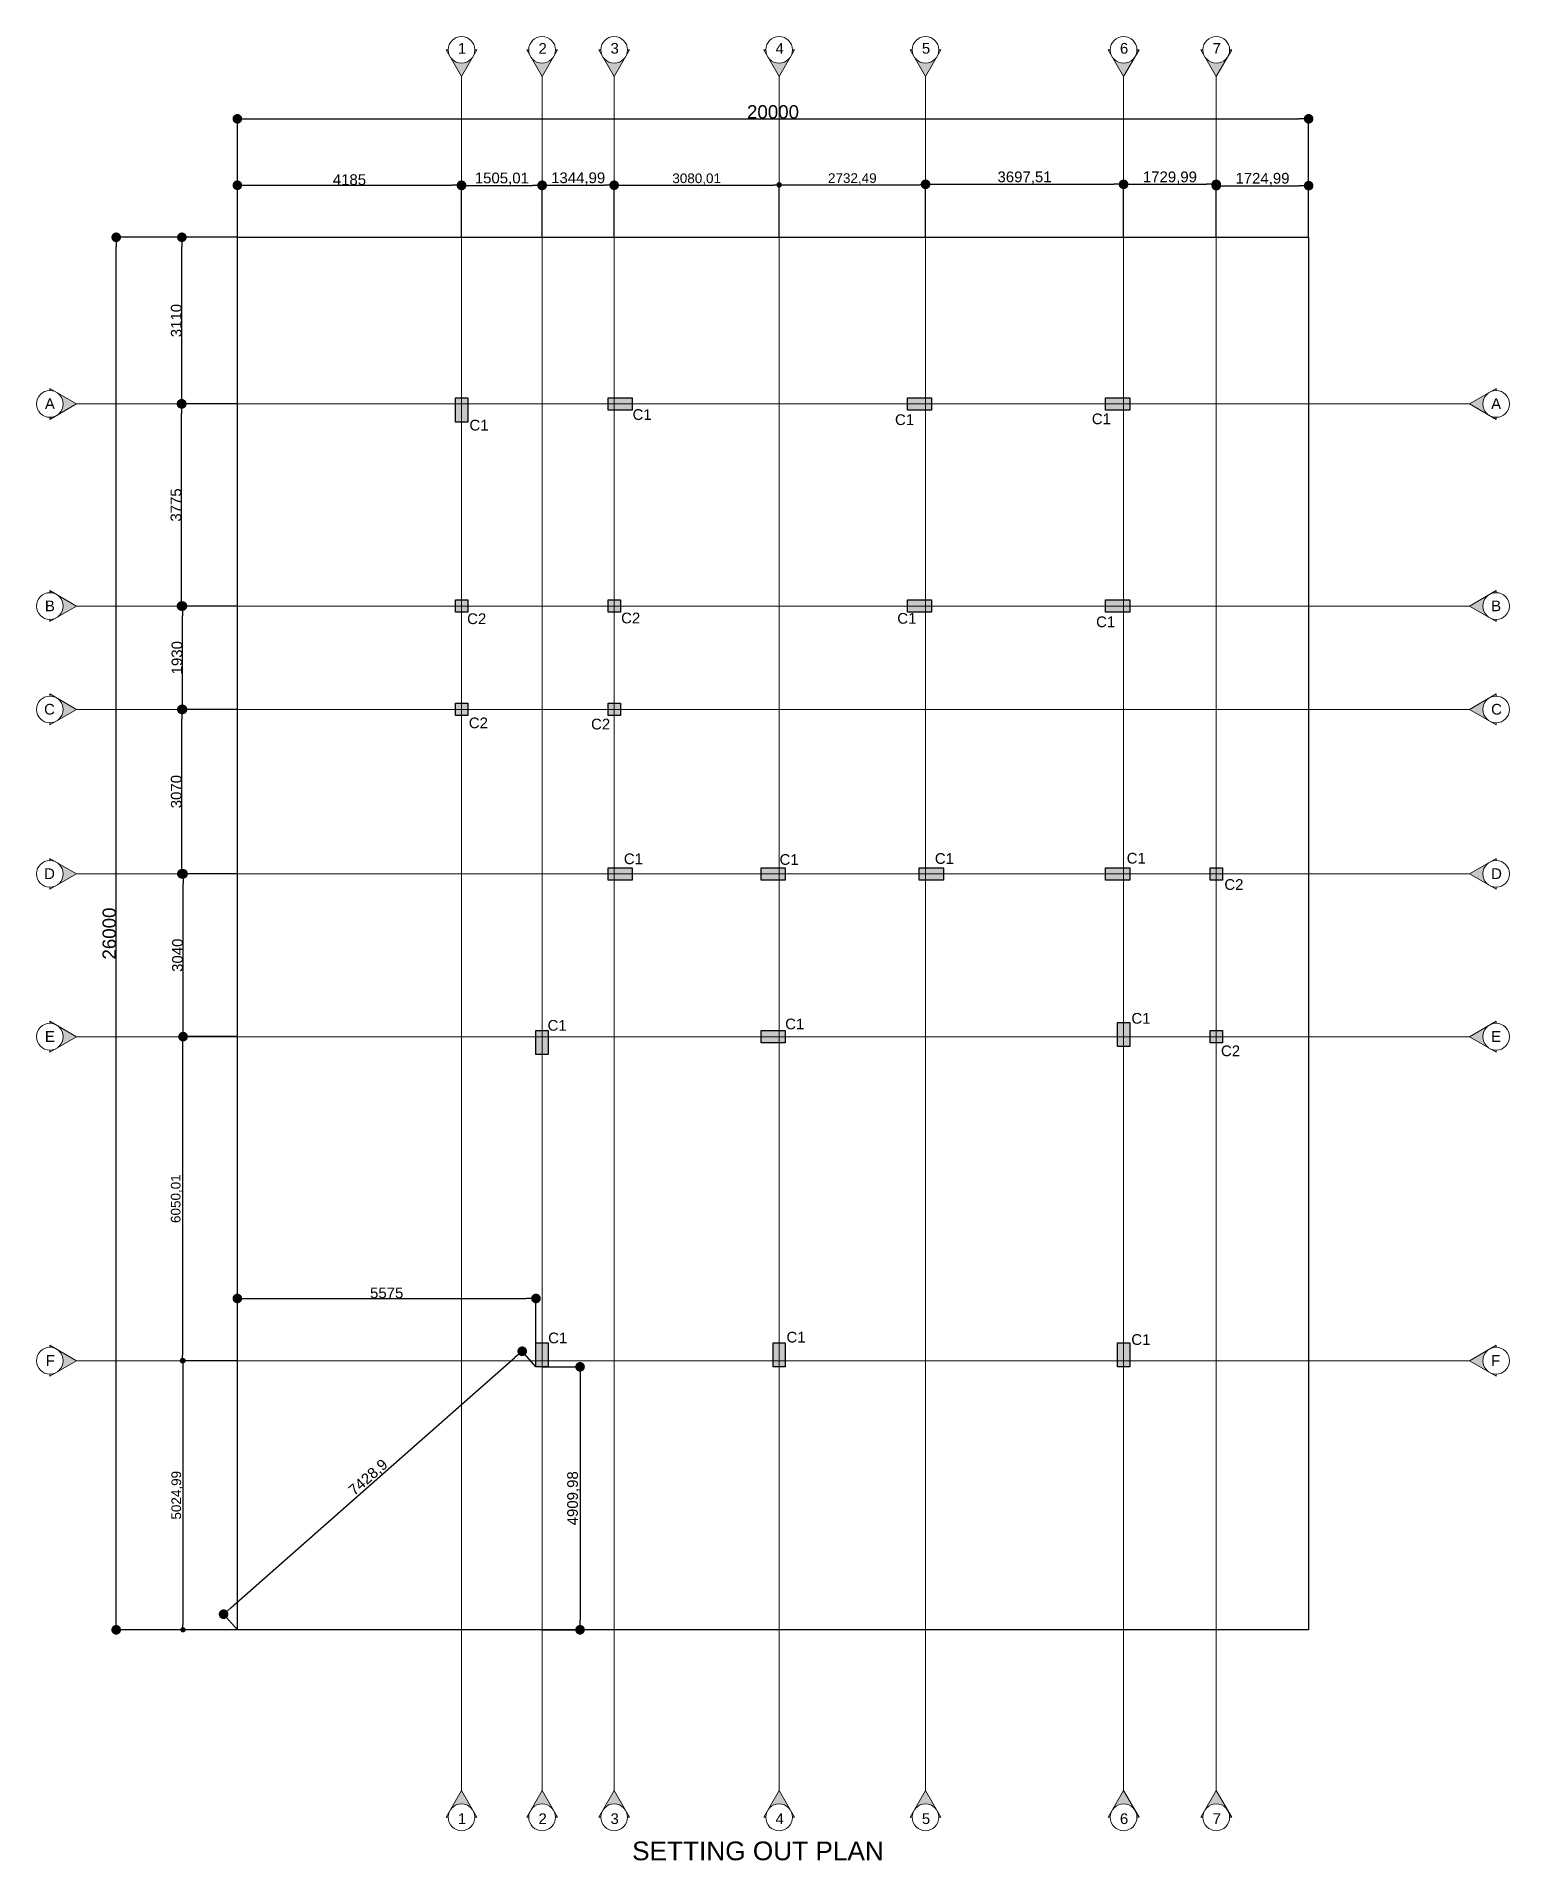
# Model space of a CAD drawing. Header units: millimetres. Extents: x -425671 to 598394, y -194194 to 343585.
# Drawn here: x 36289 to 63789, y -173371 to -139313 of the extents above; entities that cross this region are included whole.
import ezdxf

# ---------------------------------------------------------------- set-up
doc = ezdxf.new("R2010")
doc.units = ezdxf.units.MM
doc.linetypes.add('ACAD_ISO10W100', pattern=[18, 12, -3, 0, -3])
doc.linetypes.add('DOT3', pattern=[0.06, 0, -0.06])
for name, color, linetype, lineweight in [('230mm Wall', 250, 'Continuous', 25), ('C TEXT', 30, 'Continuous', 13), ('Centre line', 30, 'Continuous', 9), ('Column', 250, 'Continuous', 25), ('Dim', 30, 'Continuous', 13), ('S-DIM', 30, 'Continuous', 13), ('TEXT', 30, 'DOT3', 9), ('TXF', 30, 'Continuous', 5)]:
    doc.layers.add(name, color=color, linetype=linetype, lineweight=lineweight)
doc.styles.get("Standard").update_dxf_attribs({"font": 'arial.ttf'})
doc.dimstyles.new('ISO-25', dxfattribs={"dimtxt": 200, "dimasz": 180, "dimexe": 1.25, "dimexo": 0.625, "dimtad": 1, "dimtxsty": 'Standard', "dimblk": 'DOT', "dimcen": 2.5, "dimadec": 0, "dimazin": 0, "dimtfac": 1, "dimtmove": 0, "dimatfit": 3, "dimfxl": 0, "dimarcsym": 0})

msp = doc.modelspace()

# ---------------------------------------------------------------- texts
at = {"layer": 'C TEXT', "linetype": 'Continuous', "ltscale": 500, "char_height": 200}
for s, insert, attachment_point in [('1', (44155.862, -139637.066), 7), ('2', (45660.872, -139637.066), 7), ('3', (47005.865, -139637.066), 7), ('4', (50085.877, -139637.066), 7), ('5', (52818.365, -139637.066), 7), ('6', (56515.877, -139637.066), 7), ('7', (58245.869, -139637.066), 7), ('A', (36632.273, -146069.991), 3), ('A', (63445.786, -146069.991), 1), ('B', (36632.273, -149844.991), 3), ('B', (63445.786, -149844.991), 1), ('C ', (36632.273, -151774.991), 3), ('C ', (63445.786, -151774.991), 1), ('D', (36632.273, -154844.991), 3), ('D', (63445.786, -154844.991), 1), ('E', (36632.273, -157884.991), 3), ('E', (63445.786, -157884.991), 1), ('F', (36632.273, -163935.001), 3), ('F', (63445.786, -163935.001), 1), ('1', (44155.862, -172489.725), 1), ('2', (45660.872, -172489.725), 1), ('3', (47005.865, -172489.725), 1), ('4', (50085.877, -172489.725), 1), ('5', (52818.365, -172489.725), 1), ('6', (56515.877, -172489.725), 1), ('7', (58245.869, -172489.725), 1)]:
    msp.add_mtext_dynamic_manual_height_columns(s, width=187.8802, gutter_width=12.5, heights=[0], dxfattribs=dict(at, insert=insert, attachment_point=attachment_point))
at = {"layer": 'TEXT', "linetype": 'Continuous', "lineweight": 9, "insert": (47408.422, -173015.946), "char_height": 350, "attachment_point": 1}
msp.add_mtext_dynamic_manual_height_columns('SETTING OUT PLAN', width=15017.05432, gutter_width=12.5, heights=[785.182], dxfattribs=at)
at = {"layer": 'TXF', "linetype": 'Continuous', "ltscale": 500, "char_height": 200, "attachment_point": 1}
for s, insert in [('C1', (47417.497, -146272.612)), ('C1', (52316.205, -146368.521)), ('C1', (55991.156, -146352.419)), ('C1', (44371.795, -146470.389)), ('C2', (44328.484, -150085)), ('C2', (47202.953, -150071.233)), ('C1', (52359.337, -150078.248)), ('C1', (56070.593, -150142.568)), ('C2', (44359.858, -152029.696)), ('C2', (46642.544, -152052.012)), ('C1', (47254.765, -154567.604)), ('C1', (50161.643, -154580.2)), ('C1', (53061.02, -154562.157)), ('C1', (56641.718, -154556.728)), ('C2', (58465.379, -155047.699)), ('C1', (45830.452, -157677.567)), ('C1', (50266.444, -157651.026)), ('C1', (56729.696, -157546.067)), ('C2', (58402.022, -158153.115)), ('C1', (45841.692, -163513.331)), ('C1', (50290.224, -163499.165)), ('C1', (56728.3, -163543.208))]:
    msp.add_mtext_dynamic_manual_height_columns(s, width=1875.81061, gutter_width=12.5, heights=[0], dxfattribs=dict(at, insert=insert))

# ---------------------------------------------------------------- blocks, each defined once
blk = doc.blocks.new('CC')
at = {"layer": 'C TEXT', "linetype": 'Continuous', "ltscale": 500}
h = blk.add_hatch(color=253, dxfattribs=at)
h.dxf.hatch_style = 1
edge = h.paths.add_edge_path()
edge.add_arc((2471483781, 936793033), 250, 180, 240)
edge.add_line((2471483656, 936792817), (2471483281, 936793033))
edge.add_line((2471483281, 936793033), (2471483656, 936793250))
edge.add_arc((2471483781, 936793033), 250, 120, 180)
h = blk.add_hatch(color=253, dxfattribs=at)
h.dxf.hatch_style = 1
h.paths.add_polyline_path([(2471483781, 936792745), (2471483781, 936792783, -0.131652), (2471483656, 936792817)])
h.paths.add_polyline_path([(2471483781, 936793322), (2471483656, 936793250, -0.131652), (2471483781, 936793283)])
for points in [[(2471483281, 936793033), (2471483781, 936793322)], [(2471483281, 936793033), (2471483781, 936792745)], [(2471483781, 936793283), (2471483781, 936793322)], [(2471483781, 936792745), (2471483781, 936792783)]]:
    blk.add_lwpolyline(points, dxfattribs=at)
blk.add_circle((2471483781, 936793033), 250, dxfattribs=at)
blk = doc.blocks.new('_Dot')
at = {"color": 0, "linetype": 'ByBlock', "lineweight": -2}
blk.add_line((-0.5, 0), (-1, 0), dxfattribs=at)
at = {"color": 0, "linetype": 'ByBlock', "const_width": 0.5}
blk.add_lwpolyline([(-0.25, 0, 1), (0.25, 0, 1)], format="xyb", close=True, dxfattribs=at)
blk = doc.blocks.new('*D37')
at = {"layer": 'Defpoints', "color": 0, "transparency": 16777216}
for p in [(37777, -143063), (40039, -143063), (40039, -169063)]:
    blk.add_point(p, dxfattribs=at)
at = {"layer": 'Dim', "color": 0, "lineweight": -2, "transparency": 16777216}
for p, q in [((40038, -143063), (37776, -143063)), ((37777, -168883), (37777, -143243)), ((40038, -169063), (37776, -169063))]:
    blk.add_line(p, q, dxfattribs=at)
at = {"layer": 'Dim', "color": 0, "lineweight": -2, "transparency": 16777216, "xscale": 180, "yscale": 180, "zscale": 180}
for p, rotation in [((37777, -143063), 90), ((37777, -169063), 270)]:
    blk.add_blockref('_Dot', p, dxfattribs=dict(at, rotation=rotation))
at = {"layer": 'Dim', "color": 0, "transparency": 16777216, "insert": (37649, -156063), "char_height": 250, "attachment_point": 5, "rotation": 90}
blk.add_mtext('26000', dxfattribs=at)
blk = doc.blocks.new('*D38')
at = {"layer": 'Defpoints', "color": 0, "transparency": 16777216}
for p in [(39026, -154948), (40039, -154948), (40039, -157988)]:
    blk.add_point(p, dxfattribs=at)
at = {"layer": 'Dim', "color": 0, "lineweight": -2, "transparency": 16777216}
for p, q in [((40038, -154948), (39025, -154948)), ((39026, -157808), (39026, -155128)), ((40038, -157988), (39025, -157988))]:
    blk.add_line(p, q, dxfattribs=at)
at = {"layer": 'Dim', "color": 0, "lineweight": -2, "transparency": 16777216, "xscale": 180, "yscale": 180, "zscale": 180}
for p, rotation in [((39026, -154948), 90), ((39026, -157988), 270)]:
    blk.add_blockref('_Dot', p, dxfattribs=dict(at, rotation=rotation))
at = {"layer": 'Dim', "color": 0, "transparency": 16777216, "insert": (38923, -156468), "char_height": 200, "attachment_point": 5, "rotation": 90}
blk.add_mtext('3040', dxfattribs=at)
blk = doc.blocks.new('*D39')
at = {"layer": 'Defpoints', "color": 0, "transparency": 16777216}
for p in [(39003, -151878), (40039, -151878), (40039, -154948)]:
    blk.add_point(p, dxfattribs=at)
at = {"layer": 'Dim', "color": 0, "lineweight": -2, "transparency": 16777216}
for p, q in [((40038, -151878), (39001, -151878)), ((39003, -154768), (39003, -152058)), ((40038, -154948), (39001, -154948))]:
    blk.add_line(p, q, dxfattribs=at)
at = {"layer": 'Dim', "color": 0, "lineweight": -2, "transparency": 16777216, "xscale": 180, "yscale": 180, "zscale": 180}
for p, rotation in [((39003, -151878), 90), ((39003, -154948), 270)]:
    blk.add_blockref('_Dot', p, dxfattribs=dict(at, rotation=rotation))
at = {"layer": 'Dim', "color": 0, "transparency": 16777216, "insert": (38900, -153413), "char_height": 200, "attachment_point": 5, "rotation": 90}
blk.add_mtext('3070', dxfattribs=at)
blk = doc.blocks.new('*D40')
at = {"layer": 'Defpoints', "color": 0, "transparency": 16777216}
for p in [(39015, -149948), (40039, -149948), (40039, -151878)]:
    blk.add_point(p, dxfattribs=at)
at = {"layer": 'Dim', "color": 0, "lineweight": -2, "transparency": 16777216}
for p, q in [((40038, -149948), (39013, -149948)), ((39015, -151698), (39015, -150128)), ((40038, -151878), (39013, -151878))]:
    blk.add_line(p, q, dxfattribs=at)
at = {"layer": 'Dim', "color": 0, "lineweight": -2, "transparency": 16777216, "xscale": 180, "yscale": 180, "zscale": 180}
for p, rotation in [((39015, -149948), 90), ((39015, -151878), 270)]:
    blk.add_blockref('_Dot', p, dxfattribs=dict(at, rotation=rotation))
at = {"layer": 'Dim', "color": 0, "transparency": 16777216, "insert": (38912, -150913), "char_height": 200, "attachment_point": 5, "rotation": 90}
blk.add_mtext('1930', dxfattribs=at)
blk = doc.blocks.new('*D41')
at = {"layer": 'Defpoints', "color": 0, "transparency": 16777216}
for p in [(38996, -146173), (40039, -146173), (40039, -149948)]:
    blk.add_point(p, dxfattribs=at)
at = {"layer": 'Dim', "color": 0, "lineweight": -2, "transparency": 16777216}
for p, q in [((40038, -146173), (38995, -146173)), ((38996, -149768), (38996, -146353)), ((40038, -149948), (38995, -149948))]:
    blk.add_line(p, q, dxfattribs=at)
at = {"layer": 'Dim', "color": 0, "lineweight": -2, "transparency": 16777216, "xscale": 180, "yscale": 180, "zscale": 180}
for p, rotation in [((38996, -146173), 90), ((38996, -149948), 270)]:
    blk.add_blockref('_Dot', p, dxfattribs=dict(at, rotation=rotation))
at = {"layer": 'Dim', "color": 0, "transparency": 16777216, "insert": (38893, -148061), "char_height": 200, "attachment_point": 5, "rotation": 90}
blk.add_mtext('3775', dxfattribs=at)
blk = doc.blocks.new('*D42')
at = {"layer": 'Defpoints', "color": 0, "transparency": 16777216}
for p in [(39003, -143063), (40039, -143063), (40039, -146173)]:
    blk.add_point(p, dxfattribs=at)
at = {"layer": 'Dim', "color": 0, "lineweight": -2, "transparency": 16777216}
for p, q in [((40038, -143063), (39002, -143063)), ((39003, -145993), (39003, -143243)), ((40038, -146173), (39002, -146173))]:
    blk.add_line(p, q, dxfattribs=at)
at = {"layer": 'Dim', "color": 0, "lineweight": -2, "transparency": 16777216, "xscale": 180, "yscale": 180, "zscale": 180}
for p, rotation in [((39003, -143063), 90), ((39003, -146173), 270)]:
    blk.add_blockref('_Dot', p, dxfattribs=dict(at, rotation=rotation))
at = {"layer": 'Dim', "color": 0, "transparency": 16777216, "insert": (38900, -144618), "char_height": 200, "attachment_point": 5, "rotation": 90}
blk.add_mtext('3110', dxfattribs=at)
blk = doc.blocks.new('*D43')
at = {"layer": 'Defpoints', "color": 0, "transparency": 16777216}
for p in [(60039, -140851), (40039, -143063), (60039, -143063)]:
    blk.add_point(p, dxfattribs=at)
at = {"layer": 'Dim', "color": 0, "lineweight": -2, "transparency": 16777216}
for p, q in [((40039, -143063), (40039, -140850)), ((40219, -140851), (59859, -140851)), ((60039, -143063), (60039, -140850))]:
    blk.add_line(p, q, dxfattribs=at)
at = {"layer": 'Dim', "color": 0, "lineweight": -2, "transparency": 16777216, "xscale": 180, "yscale": 180, "zscale": 180, "rotation": 180}
blk.add_blockref('_Dot', (40039, -140851), dxfattribs=at)
at = {"layer": 'Dim', "color": 0, "lineweight": -2, "transparency": 16777216, "xscale": 180, "yscale": 180, "zscale": 180}
blk.add_blockref('_Dot', (60039, -140851), dxfattribs=at)
at = {"layer": 'Dim', "color": 0, "transparency": 16777216, "insert": (50039, -140723), "char_height": 250, "attachment_point": 5}
blk.add_mtext('20000', dxfattribs=at)
blk = doc.blocks.new('*D44')
at = {"layer": 'Defpoints', "color": 0, "transparency": 16777216}
for p in [(45357, -163862), (45614, -164153), (40039, -169063)]:
    blk.add_point(p, dxfattribs=at)
at = {"layer": 'Dim', "color": 0, "lineweight": -2, "transparency": 16777216}
for p, q in [((39917, -168653), (45222, -163981)), ((45614, -164153), (45356, -163861)), ((40039, -169063), (39781, -168771))]:
    blk.add_line(p, q, dxfattribs=at)
at = {"layer": 'Dim', "color": 0, "lineweight": -2, "transparency": 16777216, "xscale": 180, "yscale": 180, "zscale": 180}
for p, rotation in [((45357, -163862), 41.37081774711314), ((39782, -168772), 221.3708177471132)]:
    blk.add_blockref('_Dot', p, dxfattribs=dict(at, rotation=rotation))
at = {"layer": 'Dim', "color": 0, "transparency": 16777216, "insert": (42490, -166226), "char_height": 200, "attachment_point": 5, "rotation": 41.3708}
blk.add_mtext('7428,9', dxfattribs=at)
blk = doc.blocks.new('*D45')
at = {"layer": 'Defpoints', "color": 0, "transparency": 16777216}
for p in [(45614, -162877), (40039, -163928), (45614, -164038)]:
    blk.add_point(p, dxfattribs=at)
at = {"layer": 'Dim', "color": 0, "lineweight": -2, "transparency": 16777216}
for p, q in [((40039, -163928), (40039, -162876)), ((40219, -162877), (45434, -162877)), ((45614, -164038), (45614, -162876))]:
    blk.add_line(p, q, dxfattribs=at)
at = {"layer": 'Dim', "color": 0, "lineweight": -2, "transparency": 16777216, "xscale": 180, "yscale": 180, "zscale": 180, "rotation": 180}
blk.add_blockref('_Dot', (40039, -162877), dxfattribs=at)
at = {"layer": 'Dim', "color": 0, "lineweight": -2, "transparency": 16777216, "xscale": 180, "yscale": 180, "zscale": 180}
blk.add_blockref('_Dot', (45614, -162877), dxfattribs=at)
at = {"layer": 'Dim', "color": 0, "transparency": 16777216, "insert": (42827, -162774), "char_height": 200, "attachment_point": 5}
blk.add_mtext('5575', dxfattribs=at)
blk = doc.blocks.new('*D46')
at = {"layer": 'Defpoints', "color": 0, "transparency": 16777216}
for p in [(45729, -164153), (45729, -169063), (46437, -169063)]:
    blk.add_point(p, dxfattribs=at)
at = {"layer": 'Dim', "color": 0, "lineweight": -2, "transparency": 16777216}
for p, q in [((45730, -164153), (46438, -164153)), ((46437, -164333), (46437, -168883)), ((45730, -169063), (46438, -169063))]:
    blk.add_line(p, q, dxfattribs=at)
at = {"layer": 'Dim', "color": 0, "lineweight": -2, "transparency": 16777216, "xscale": 180, "yscale": 180, "zscale": 180}
for p, rotation in [((46437, -164153), 90), ((46437, -169063), 270)]:
    blk.add_blockref('_Dot', p, dxfattribs=dict(at, rotation=rotation))
at = {"layer": 'Dim', "color": 0, "transparency": 16777216, "insert": (46316, -166608), "char_height": 200, "attachment_point": 5, "rotation": 90}
blk.add_mtext('4909,98', dxfattribs=at)
blk = doc.blocks.new('*D100')
at = {"layer": 'Defpoints', "color": 0, "transparency": 16777216}
for p in [(56584, -142074), (52887, -143063), (56584, -143063)]:
    blk.add_point(p, dxfattribs=at)
at = {"layer": 'Dim', "color": 0, "lineweight": -2, "transparency": 16777216}
for p, q in [((52887, -143063), (52887, -142073)), ((53067, -142074), (56404, -142074)), ((56584, -143063), (56584, -142073))]:
    blk.add_line(p, q, dxfattribs=at)
at = {"layer": 'Dim', "color": 0, "lineweight": -2, "transparency": 16777216, "xscale": 180, "yscale": 180, "zscale": 180, "rotation": 180}
blk.add_blockref('_Dot', (52887, -142074), dxfattribs=at)
at = {"layer": 'Dim', "color": 0, "lineweight": -2, "transparency": 16777216, "xscale": 180, "yscale": 180, "zscale": 180}
blk.add_blockref('_Dot', (56584, -142074), dxfattribs=at)
at = {"layer": 'Dim', "color": 0, "transparency": 16777216, "insert": (54735, -141953), "char_height": 200, "attachment_point": 5}
blk.add_mtext('3697,51', dxfattribs=at)
blk = doc.blocks.new('*D101')
at = {"layer": 'Defpoints', "color": 0, "transparency": 16777216}
for p in [(60039, -142099), (58314, -143063), (60039, -143063)]:
    blk.add_point(p, dxfattribs=at)
at = {"layer": 'Dim', "color": 0, "lineweight": -2, "transparency": 16777216}
for p, q in [((58314, -143063), (58314, -142098)), ((58494, -142099), (59859, -142099)), ((60039, -143063), (60039, -142098))]:
    blk.add_line(p, q, dxfattribs=at)
at = {"layer": 'Dim', "color": 0, "lineweight": -2, "transparency": 16777216, "xscale": 180, "yscale": 180, "zscale": 180, "rotation": 180}
blk.add_blockref('_Dot', (58314, -142099), dxfattribs=at)
at = {"layer": 'Dim', "color": 0, "lineweight": -2, "transparency": 16777216, "xscale": 180, "yscale": 180, "zscale": 180}
blk.add_blockref('_Dot', (60039, -142099), dxfattribs=at)
at = {"layer": 'Dim', "color": 0, "transparency": 16777216, "insert": (59177, -141979), "char_height": 200, "attachment_point": 5}
blk.add_mtext('1724,99', dxfattribs=at)
blk = doc.blocks.new('*D104')
at = {"layer": 'Defpoints', "color": 0, "transparency": 16777216}
for p in [(50154, -142087), (47074, -143063), (50154, -143063)]:
    blk.add_point(p, dxfattribs=at)
at = {"layer": 'S-DIM', "color": 0, "lineweight": -2, "transparency": 16777216}
for p, q in [((47074, -143063), (47074, -142086)), ((47174, -142087), (50054, -142087)), ((50154, -143063), (50154, -142086))]:
    blk.add_line(p, q, dxfattribs=at)
at = {"layer": 'S-DIM', "color": 0, "lineweight": -2, "transparency": 16777216, "xscale": 100, "yscale": 100, "zscale": 100, "rotation": 180}
blk.add_blockref('_Dot', (47074, -142087), dxfattribs=at)
at = {"layer": 'S-DIM', "color": 0, "lineweight": -2, "transparency": 16777216, "xscale": 100, "yscale": 100, "zscale": 100}
blk.add_blockref('_Dot', (50154, -142087), dxfattribs=at)
at = {"layer": 'S-DIM', "color": 0, "transparency": 16777216, "insert": (48614, -141978), "char_height": 180, "attachment_point": 5}
blk.add_mtext('3080,01', dxfattribs=at)
blk = doc.blocks.new('*D105')
at = {"layer": 'Defpoints', "color": 0, "transparency": 16777216}
for p in [(52887, -142082), (50154, -143063), (52887, -143063)]:
    blk.add_point(p, dxfattribs=at)
at = {"layer": 'S-DIM', "color": 0, "lineweight": -2, "transparency": 16777216}
for p, q in [((50154, -143063), (50154, -142081)), ((50254, -142082), (52787, -142082)), ((52887, -143063), (52887, -142081))]:
    blk.add_line(p, q, dxfattribs=at)
at = {"layer": 'S-DIM', "color": 0, "lineweight": -2, "transparency": 16777216, "xscale": 100, "yscale": 100, "zscale": 100, "rotation": 180}
blk.add_blockref('_Dot', (50154, -142082), dxfattribs=at)
at = {"layer": 'S-DIM', "color": 0, "lineweight": -2, "transparency": 16777216, "xscale": 100, "yscale": 100, "zscale": 100}
blk.add_blockref('_Dot', (52887, -142082), dxfattribs=at)
at = {"layer": 'S-DIM', "color": 0, "transparency": 16777216, "insert": (51520, -141974), "char_height": 180, "attachment_point": 5}
blk.add_mtext('2732,49', dxfattribs=at)
blk = doc.blocks.new('*D106')
at = {"layer": 'Defpoints', "color": 0, "transparency": 16777216}
for p in [(47074, -142091), (45729, -143063), (47074, -143063)]:
    blk.add_point(p, dxfattribs=at)
at = {"layer": 'S-DIM', "color": 0, "lineweight": -2, "transparency": 16777216}
for p, q in [((45729, -143063), (45729, -142090)), ((45909, -142091), (46894, -142091)), ((47074, -143063), (47074, -142090))]:
    blk.add_line(p, q, dxfattribs=at)
at = {"layer": 'S-DIM', "color": 0, "lineweight": -2, "transparency": 16777216, "xscale": 180, "yscale": 180, "zscale": 180, "rotation": 180}
blk.add_blockref('_Dot', (45729, -142091), dxfattribs=at)
at = {"layer": 'S-DIM', "color": 0, "lineweight": -2, "transparency": 16777216, "xscale": 180, "yscale": 180, "zscale": 180}
blk.add_blockref('_Dot', (47074, -142091), dxfattribs=at)
at = {"layer": 'S-DIM', "color": 0, "transparency": 16777216, "insert": (46402, -141970), "char_height": 200, "attachment_point": 5}
blk.add_mtext('1344,99', dxfattribs=at)
blk = doc.blocks.new('*D107')
at = {"layer": 'Defpoints', "color": 0, "transparency": 16777216}
for p in [(45729, -142095), (44224, -143063), (45729, -143063)]:
    blk.add_point(p, dxfattribs=at)
at = {"layer": 'S-DIM', "color": 0, "lineweight": -2, "transparency": 16777216}
for p, q in [((44224, -143063), (44224, -142093)), ((44404, -142095), (45549, -142095)), ((45729, -143063), (45729, -142093))]:
    blk.add_line(p, q, dxfattribs=at)
at = {"layer": 'S-DIM', "color": 0, "lineweight": -2, "transparency": 16777216, "xscale": 180, "yscale": 180, "zscale": 180, "rotation": 180}
blk.add_blockref('_Dot', (44224, -142095), dxfattribs=at)
at = {"layer": 'S-DIM', "color": 0, "lineweight": -2, "transparency": 16777216, "xscale": 180, "yscale": 180, "zscale": 180}
blk.add_blockref('_Dot', (45729, -142095), dxfattribs=at)
at = {"layer": 'S-DIM', "color": 0, "transparency": 16777216, "insert": (44977, -141974), "char_height": 200, "attachment_point": 5}
blk.add_mtext('1505,01', dxfattribs=at)
blk = doc.blocks.new('*D103')
at = {"layer": 'Defpoints', "color": 0, "transparency": 16777216}
for p in [(44224, -142091), (40039, -143063), (44224, -143063)]:
    blk.add_point(p, dxfattribs=at)
at = {"layer": 'S-DIM', "color": 0, "lineweight": -2, "transparency": 16777216}
for p, q in [((40039, -143063), (40039, -142089)), ((40219, -142091), (44044, -142091)), ((44224, -143063), (44224, -142089))]:
    blk.add_line(p, q, dxfattribs=at)
at = {"layer": 'S-DIM', "color": 0, "lineweight": -2, "transparency": 16777216, "xscale": 180, "yscale": 180, "zscale": 180, "rotation": 180}
blk.add_blockref('_Dot', (40039, -142091), dxfattribs=at)
at = {"layer": 'S-DIM', "color": 0, "lineweight": -2, "transparency": 16777216, "xscale": 180, "yscale": 180, "zscale": 180}
blk.add_blockref('_Dot', (44224, -142091), dxfattribs=at)
at = {"layer": 'S-DIM', "color": 0, "transparency": 16777216, "insert": (42132, -141988), "char_height": 200, "attachment_point": 5}
blk.add_mtext('4185', dxfattribs=at)
blk = doc.blocks.new('*D102')
at = {"layer": 'Defpoints', "color": 0, "transparency": 16777216}
for p in [(58314, -142074), (56584, -143063), (58314, -143063)]:
    blk.add_point(p, dxfattribs=at)
at = {"layer": 'S-DIM', "color": 0, "lineweight": -2, "transparency": 16777216}
for p, q in [((56584, -143063), (56584, -142073)), ((56764, -142074), (58134, -142074)), ((58314, -143063), (58314, -142073))]:
    blk.add_line(p, q, dxfattribs=at)
at = {"layer": 'S-DIM', "color": 0, "lineweight": -2, "transparency": 16777216, "xscale": 180, "yscale": 180, "zscale": 180}
for p, rotation in [((56584, -142074), 180.0001021727205), ((58314, -142074), 0.0001021727205016185)]:
    blk.add_blockref('_Dot', p, dxfattribs=dict(at, rotation=rotation))
at = {"layer": 'S-DIM', "color": 0, "transparency": 16777216, "insert": (57449, -141953), "char_height": 200, "attachment_point": 5, "rotation": 0.0001}
blk.add_mtext('1729,99', dxfattribs=at)
blk = doc.blocks.new('*D108')
at = {"layer": 'Defpoints', "color": 0, "transparency": 16777216}
for p in [(40039, -157988), (39013, -164038), (40039, -164038)]:
    blk.add_point(p, dxfattribs=at)
at = {"layer": 'S-DIM', "color": 0, "lineweight": -2, "transparency": 16777216}
for p, q in [((40038, -157988), (39012, -157988)), ((39013, -158088), (39013, -163938)), ((40038, -164038), (39012, -164038))]:
    blk.add_line(p, q, dxfattribs=at)
at = {"layer": 'S-DIM', "color": 0, "lineweight": -2, "transparency": 16777216, "xscale": 100, "yscale": 100, "zscale": 100}
for p, rotation in [((39013, -157988), 90), ((39013, -164038), 270)]:
    blk.add_blockref('_Dot', p, dxfattribs=dict(at, rotation=rotation))
at = {"layer": 'S-DIM', "color": 0, "transparency": 16777216, "insert": (38904, -161013), "char_height": 180, "attachment_point": 5, "rotation": 90}
blk.add_mtext('6050,01', dxfattribs=at)
blk = doc.blocks.new('*D109')
at = {"layer": 'Defpoints', "color": 0, "transparency": 16777216}
for p in [(40039, -164038), (39024, -169063), (40039, -169063)]:
    blk.add_point(p, dxfattribs=at)
at = {"layer": 'S-DIM', "color": 0, "lineweight": -2, "transparency": 16777216}
for p, q in [((40038, -164038), (39023, -164038)), ((39024, -164138), (39024, -168963)), ((40038, -169063), (39023, -169063))]:
    blk.add_line(p, q, dxfattribs=at)
at = {"layer": 'S-DIM', "color": 0, "lineweight": -2, "transparency": 16777216, "xscale": 100, "yscale": 100, "zscale": 100}
for p, rotation in [((39024, -164038), 90), ((39024, -169063), 270)]:
    blk.add_blockref('_Dot', p, dxfattribs=dict(at, rotation=rotation))
at = {"layer": 'S-DIM', "color": 0, "transparency": 16777216, "insert": (38915, -166551), "char_height": 180, "attachment_point": 5, "rotation": 90}
blk.add_mtext('5024,99', dxfattribs=at)

# ---------------------------------------------------------------- dimensions: what is measured, and where the dimension line sits
at = {"layer": 'Dim'}
dim = msp.add_linear_dim(base=(60039.03, -140850.999), p1=(40039.03, -143063.396), p2=(60039.03, -143063.396), dimstyle='ISO-25', override={"dimtxt": 250}, dxfattribs=at)
dim.commit()
dim.dimension.update_dxf_attribs({"geometry": '*D43', "text_midpoint": (50039.03, -140722.731)})
for base, p1, p2, picture, middle in [((56584.047, -142073.839), (52886.535, -143063.396), (56584.047, -143063.399), '*D100', (54735.291, -141953.023)), ((60039.03, -142099.441), (58314.039, -143063.396), (60039.03, -143063.396), '*D101', (59176.535, -141978.625)), ((45614.03, -162876.81), (40039.03, -163928.416), (45614.03, -164038.406), '*D45', (42826.53, -162774.48))]:
    dim = msp.add_linear_dim(base=base, p1=p1, p2=p2, dimstyle='ISO-25', dxfattribs=at)
    dim.commit()
    dim.dimension.update_dxf_attribs({"geometry": picture, "text_midpoint": middle})
dim = msp.add_linear_dim(base=(37777.362, -143063.396), p1=(40039.03, -169063.396), p2=(40039.03, -143063.396), angle=90, dimstyle='ISO-25', override={"dimtxt": 250}, dxfattribs=at)
dim.commit()
dim.dimension.update_dxf_attribs({"geometry": '*D37', "text_midpoint": (37649.093, -156063.396)})
for base, p1, p2, picture, middle in [((39002.753, -143063.396), (40039.03, -146173.396), (40039.03, -143063.396), '*D42', (38899.945, -144618.396)), ((38996.116, -146173.396), (40039.03, -149948.396), (40039.03, -146173.396), '*D41', (38893.308, -148060.896)), ((39014.533, -149948.396), (40039.03, -151878.396), (40039.03, -149948.396), '*D40', (38911.725, -150913.396)), ((39002.506, -151878.396), (40039.03, -154948.396), (40039.03, -151878.396), '*D39', (38899.698, -153413.396)), ((39025.882, -154948.396), (40039.03, -157988.396), (40039.03, -154948.396), '*D38', (38923.074, -156468.396))]:
    dim = msp.add_linear_dim(base=base, p1=p1, p2=p2, angle=90, dimstyle='ISO-25', dxfattribs=at)
    dim.commit()
    dim.dimension.update_dxf_attribs({"geometry": picture, "text_midpoint": middle})
for p1, p2, distance, picture, middle in [((40039.03, -169063.396), (45614.03, -164153.416), 388.807, '*D44', (42489.704, -166225.96)), ((45729.03, -164153.416), (45729.03, -169063.396), 707.648, '*D46', (46315.861, -166608.406))]:
    dim = msp.add_aligned_dim(p1=p1, p2=p2, distance=distance, dimstyle='ISO-25', dxfattribs=at)
    dim.commit()
    dim.dimension.update_dxf_attribs({"geometry": picture, "text_midpoint": middle})
at = {"layer": 'S-DIM'}
for p1, p2, distance, picture, middle in [((40039.03, -143063.396), (44224.032, -143063.399), 972.855, '*D103', (42131.531, -141987.805)), ((44224.032, -143063.396), (45729.042, -143063.397), 968.762, '*D107', (44976.537, -141973.819)), ((45729.042, -143063.396), (47074.035, -143063.397), 972.51, '*D106', (46401.539, -141970.07)), ((56584.047, -143063.399), (58314.039, -143063.396), 989.56, '*D102', (57449.041, -141953.021))]:
    dim = msp.add_aligned_dim(p1=p1, p2=p2, distance=distance, dimstyle='ISO-25', dxfattribs=at)
    dim.commit()
    dim.dimension.update_dxf_attribs({"geometry": picture, "text_midpoint": middle})
for base, p1, p2, picture, middle in [((50154.047, -142087.136), (47074.035, -143063.396), (50154.047, -143063.398), '*D104', (48614.041, -141978.339)), ((52886.535, -142082.342), (50154.047, -143063.398), (52886.535, -143063.401), '*D105', (51520.291, -141973.545))]:
    dim = msp.add_linear_dim(base=base, p1=p1, p2=p2, dimstyle='ISO-25', override={"dimtxt": 180, "dimasz": 100}, dxfattribs=at)
    dim.commit()
    dim.dimension.update_dxf_attribs({"geometry": picture, "text_midpoint": middle})
for base, p1, p2, picture, middle in [((39013.286, -164038.406), (40039.03, -157988.396), (40039.03, -164038.406), '*D108', (38904.489, -161013.401)), ((39023.983, -169063.396), (40039.03, -164038.406), (40039.03, -169063.396), '*D109', (38915.186, -166550.901))]:
    dim = msp.add_linear_dim(base=base, p1=p1, p2=p2, angle=90, dimstyle='ISO-25', override={"dimtxt": 180, "dimasz": 100}, dxfattribs=at)
    dim.commit()
    dim.dimension.update_dxf_attribs({"geometry": picture, "text_midpoint": middle})

# ---------------------------------------------------------------- hatches: boundary and pattern name
at = {"layer": 'Column', "transparency": 33554585}
h = msp.add_hatch(color=256, dxfattribs=at)
h.dxf.hatch_style = 1
h.paths.add_polyline_path([(56699.03, -163703.416), (56469.03, -163703.416), (56469.03, -164153.416), (56699.03, -164153.416)])
h.paths.add_polyline_path([(50039.03, -164153.416), (50269.03, -164153.416), (50269.03, -163703.416), (50039.03, -163703.416)])
h.paths.add_polyline_path([(45614.03, -164153.416), (45844.03, -164153.416), (45844.03, -163703.416), (45614.03, -163703.416)])
h.paths.add_polyline_path([(45844.03, -157873.396), (45614.03, -157873.396), (45614.03, -158323.396), (45844.03, -158323.396)])
h.paths.add_polyline_path([(49819.03, -157873.396), (49819.03, -158103.396), (50269.03, -158103.396), (50269.03, -157873.396)])
h.paths.add_polyline_path([(56699.03, -157723.396), (56469.03, -157723.396), (56469.03, -158173.396), (56699.03, -158173.396)])
h.paths.add_polyline_path([(58429.03, -157873.396), (58199.03, -157873.396), (58199.03, -158103.396), (58429.03, -158103.396)])
h.paths.add_polyline_path([(58199.03, -155063.396), (58429.03, -155063.396), (58429.03, -154833.396), (58199.03, -154833.396)])
h.paths.add_polyline_path([(56699.03, -155063.396), (56699.03, -154833.396), (56249.03, -154833.396), (56249.03, -155063.396)])
h.paths.add_polyline_path([(53219.03, -155063.396), (53219.03, -154833.396), (52769.03, -154833.396), (52769.03, -155063.396)])
h.paths.add_polyline_path([(50269.03, -155063.396), (50269.03, -154833.396), (49819.03, -154833.396), (49819.03, -155063.396)])
h.paths.add_polyline_path([(46959.03, -154833.396), (46959.03, -155063.396), (47409.03, -155063.396), (47409.03, -154833.396)])
h.paths.add_polyline_path([(44109.03, -151993.396), (44339.03, -151993.396), (44339.03, -151763.396), (44109.03, -151763.396)])
h.paths.add_polyline_path([(47189.03, -151993.396), (47189.03, -151763.396), (46959.03, -151763.396), (46959.03, -151993.396)])
h.paths.add_polyline_path([(52999.03, -150063.396), (52999.03, -149833.396), (52549.03, -149833.396), (52549.03, -150063.396)])
h.paths.add_polyline_path([(56249.03, -149833.396), (56249.03, -150063.396), (56699.03, -150063.396), (56699.03, -149833.396)])
h.paths.add_polyline_path([(46959.03, -150063.396), (47189.03, -150063.396), (47189.03, -149833.396), (46959.03, -149833.396)])
h.paths.add_polyline_path([(44339.03, -150063.396), (44339.03, -149833.396), (44109.03, -149833.396), (44109.03, -150063.396)])
h.paths.add_polyline_path([(44109.03, -146513.396), (44339.03, -146513.396), (44339.03, -146063.396), (44109.03, -146063.396)])
h.paths.add_polyline_path([(47409.03, -146293.396), (47409.03, -146063.396), (46959.03, -146063.396), (46959.03, -146293.396)])
h.paths.add_polyline_path([(52999.03, -146293.396), (52999.03, -146063.396), (52549.03, -146063.396), (52549.03, -146293.396)])
h.paths.add_polyline_path([(56249.03, -146063.396), (56249.03, -146293.396), (56699.03, -146293.396), (56699.03, -146063.396)])

# ---------------------------------------------------------------- linework, layer by layer
at = {"layer": '230mm Wall', "linetype": 'ACAD_ISO10W100', "ltscale": 0.6}
msp.add_lwpolyline([(40039.03, -169063.396), (40039.03, -143063.396), (60039.03, -143063.396), (60039.03, -169063.396)], close=True, dxfattribs=at)
at = {"layer": 'Centre line', "linetype": 'ACAD_ISO10W100', "ltscale": 0.6}
for p, q in [((44224.008, -172063.396), (44224.035, -140063.396)), ((45729.018, -172063.396), (45729.044, -140063.396)), ((47074.011, -172063.396), (47074.038, -140063.396)), ((50154.023, -172063.396), (50154.05, -140063.396)), ((52886.511, -172063.396), (52886.538, -140063.396)), ((56584.023, -172063.396), (56584.05, -140063.396)), ((58314.015, -172063.396), (58314.042, -140063.396)), ((37039.03, -146173.396), (63039.03, -146173.396)), ((37039.03, -149948.396), (63039.03, -149948.396)), ((37039.03, -151878.396), (63039.03, -151878.396)), ((37039.03, -154948.396), (63039.03, -154948.396)), ((37039.03, -157988.396), (63039.03, -157988.396)), ((37039.03, -164038.406), (63039.03, -164038.406))]:
    msp.add_line(p, q, dxfattribs=at)
at = {"layer": 'Column'}
for points in [[(44109.03, -146063.396), (44339.03, -146063.396), (44339.03, -146513.396), (44109.03, -146513.396)], [(46959.03, -146063.396), (47409.03, -146063.396), (47409.03, -146293.396), (46959.03, -146293.396)], [(52549.03, -146063.396), (52999.03, -146063.396), (52999.03, -146293.396), (52549.03, -146293.396)], [(56249.03, -146063.396), (56699.03, -146063.396), (56699.03, -146293.396), (56249.03, -146293.396)], [(44109.03, -149833.396), (44339.03, -149833.396), (44339.03, -150063.396), (44109.03, -150063.396)], [(46959.03, -149833.396), (47189.03, -149833.396), (47189.03, -150063.396), (46959.03, -150063.396)], [(52549.03, -149833.396), (52999.03, -149833.396), (52999.03, -150063.396), (52549.03, -150063.396)], [(56249.03, -149833.396), (56699.03, -149833.396), (56699.03, -150063.396), (56249.03, -150063.396)], [(44109.03, -151763.396), (44339.03, -151763.396), (44339.03, -151993.396), (44109.03, -151993.396)], [(46959.03, -151763.396), (47189.03, -151763.396), (47189.03, -151993.396), (46959.03, -151993.396)], [(46959.03, -154833.396), (47409.03, -154833.396), (47409.03, -155063.396), (46959.03, -155063.396)], [(49819.03, -154833.396), (50269.03, -154833.396), (50269.03, -155063.396), (49819.03, -155063.396)], [(52769.03, -154833.396), (53219.03, -154833.396), (53219.03, -155063.396), (52769.03, -155063.396)], [(56249.03, -154833.396), (56699.03, -154833.396), (56699.03, -155063.396), (56249.03, -155063.396)], [(58199.03, -154833.396), (58429.03, -154833.396), (58429.03, -155063.396), (58199.03, -155063.396)], [(45614.03, -157873.396), (45844.03, -157873.396), (45844.03, -158323.396), (45614.03, -158323.396)], [(49819.03, -157873.396), (50269.03, -157873.396), (50269.03, -158103.396), (49819.03, -158103.396)], [(56469.03, -157723.396), (56699.03, -157723.396), (56699.03, -158173.396), (56469.03, -158173.396)], [(58199.03, -157873.396), (58429.03, -157873.396), (58429.03, -158103.396), (58199.03, -158103.396)], [(45614.03, -163703.416), (45844.03, -163703.416), (45844.03, -164153.416), (45614.03, -164153.416)], [(50039.03, -163703.416), (50269.03, -163703.416), (50269.03, -164153.416), (50039.03, -164153.416)], [(56469.03, -163703.416), (56699.03, -163703.416), (56699.03, -164153.416), (56469.03, -164153.416)]]:
    msp.add_lwpolyline(points, close=True, dxfattribs=at)

# ---------------------------------------------------------------- block references
at = {"layer": 'C TEXT', "linetype": 'Continuous', "xscale": -1, "rotation": 270}
for p in [(-936748809.439, -2471623344.194), (-936747304.429, -2471623344.194), (-936745959.436, -2471623344.194), (-936742879.424, -2471623344.194), (-936740146.936, -2471623344.194), (-936736449.424, -2471623344.194), (-936734719.432, -2471623344.194)]:
    msp.add_blockref('CC', p, dxfattribs=at)
at = {"layer": 'C TEXT', "linetype": 'Continuous', "xscale": -1}
for p in [(2471520319.828, -936939206.87), (2471520319.828, -936942981.87), (2471520319.828, -936944911.87), (2471520319.828, -936947981.87), (2471520319.828, -936951021.87), (2471520319.828, -936957071.88)]:
    msp.add_blockref('CC', p, dxfattribs=at)
at = {"layer": 'C TEXT', "linetype": 'Continuous'}
for p in [(-2471420241.769, -936939206.87), (-2471420241.769, -936942981.87), (-2471420241.769, -936944911.87), (-2471420241.769, -936947981.87), (-2471420241.769, -936951021.87), (-2471420241.769, -936957071.88)]:
    msp.add_blockref('CC', p, dxfattribs=at)
at = {"layer": 'C TEXT', "linetype": 'Continuous', "rotation": 270}
for p in [(-936748809.439, 2471311217.403), (-936747304.429, 2471311217.403), (-936745959.436, 2471311217.403), (-936742879.424, 2471311217.403), (-936740146.936, 2471311217.403), (-936736449.424, 2471311217.403), (-936734719.432, 2471311217.403)]:
    msp.add_blockref('CC', p, dxfattribs=at)

msp.set_redraw_order([(e.dxf.handle, doc.entitydb.next_handle()) for e in msp.query("TEXT MTEXT ATTDEF DIMENSION ARC_DIMENSION")])  # texts and dimensions are drawn at this point

doc.saveas('drawing.dxf')
